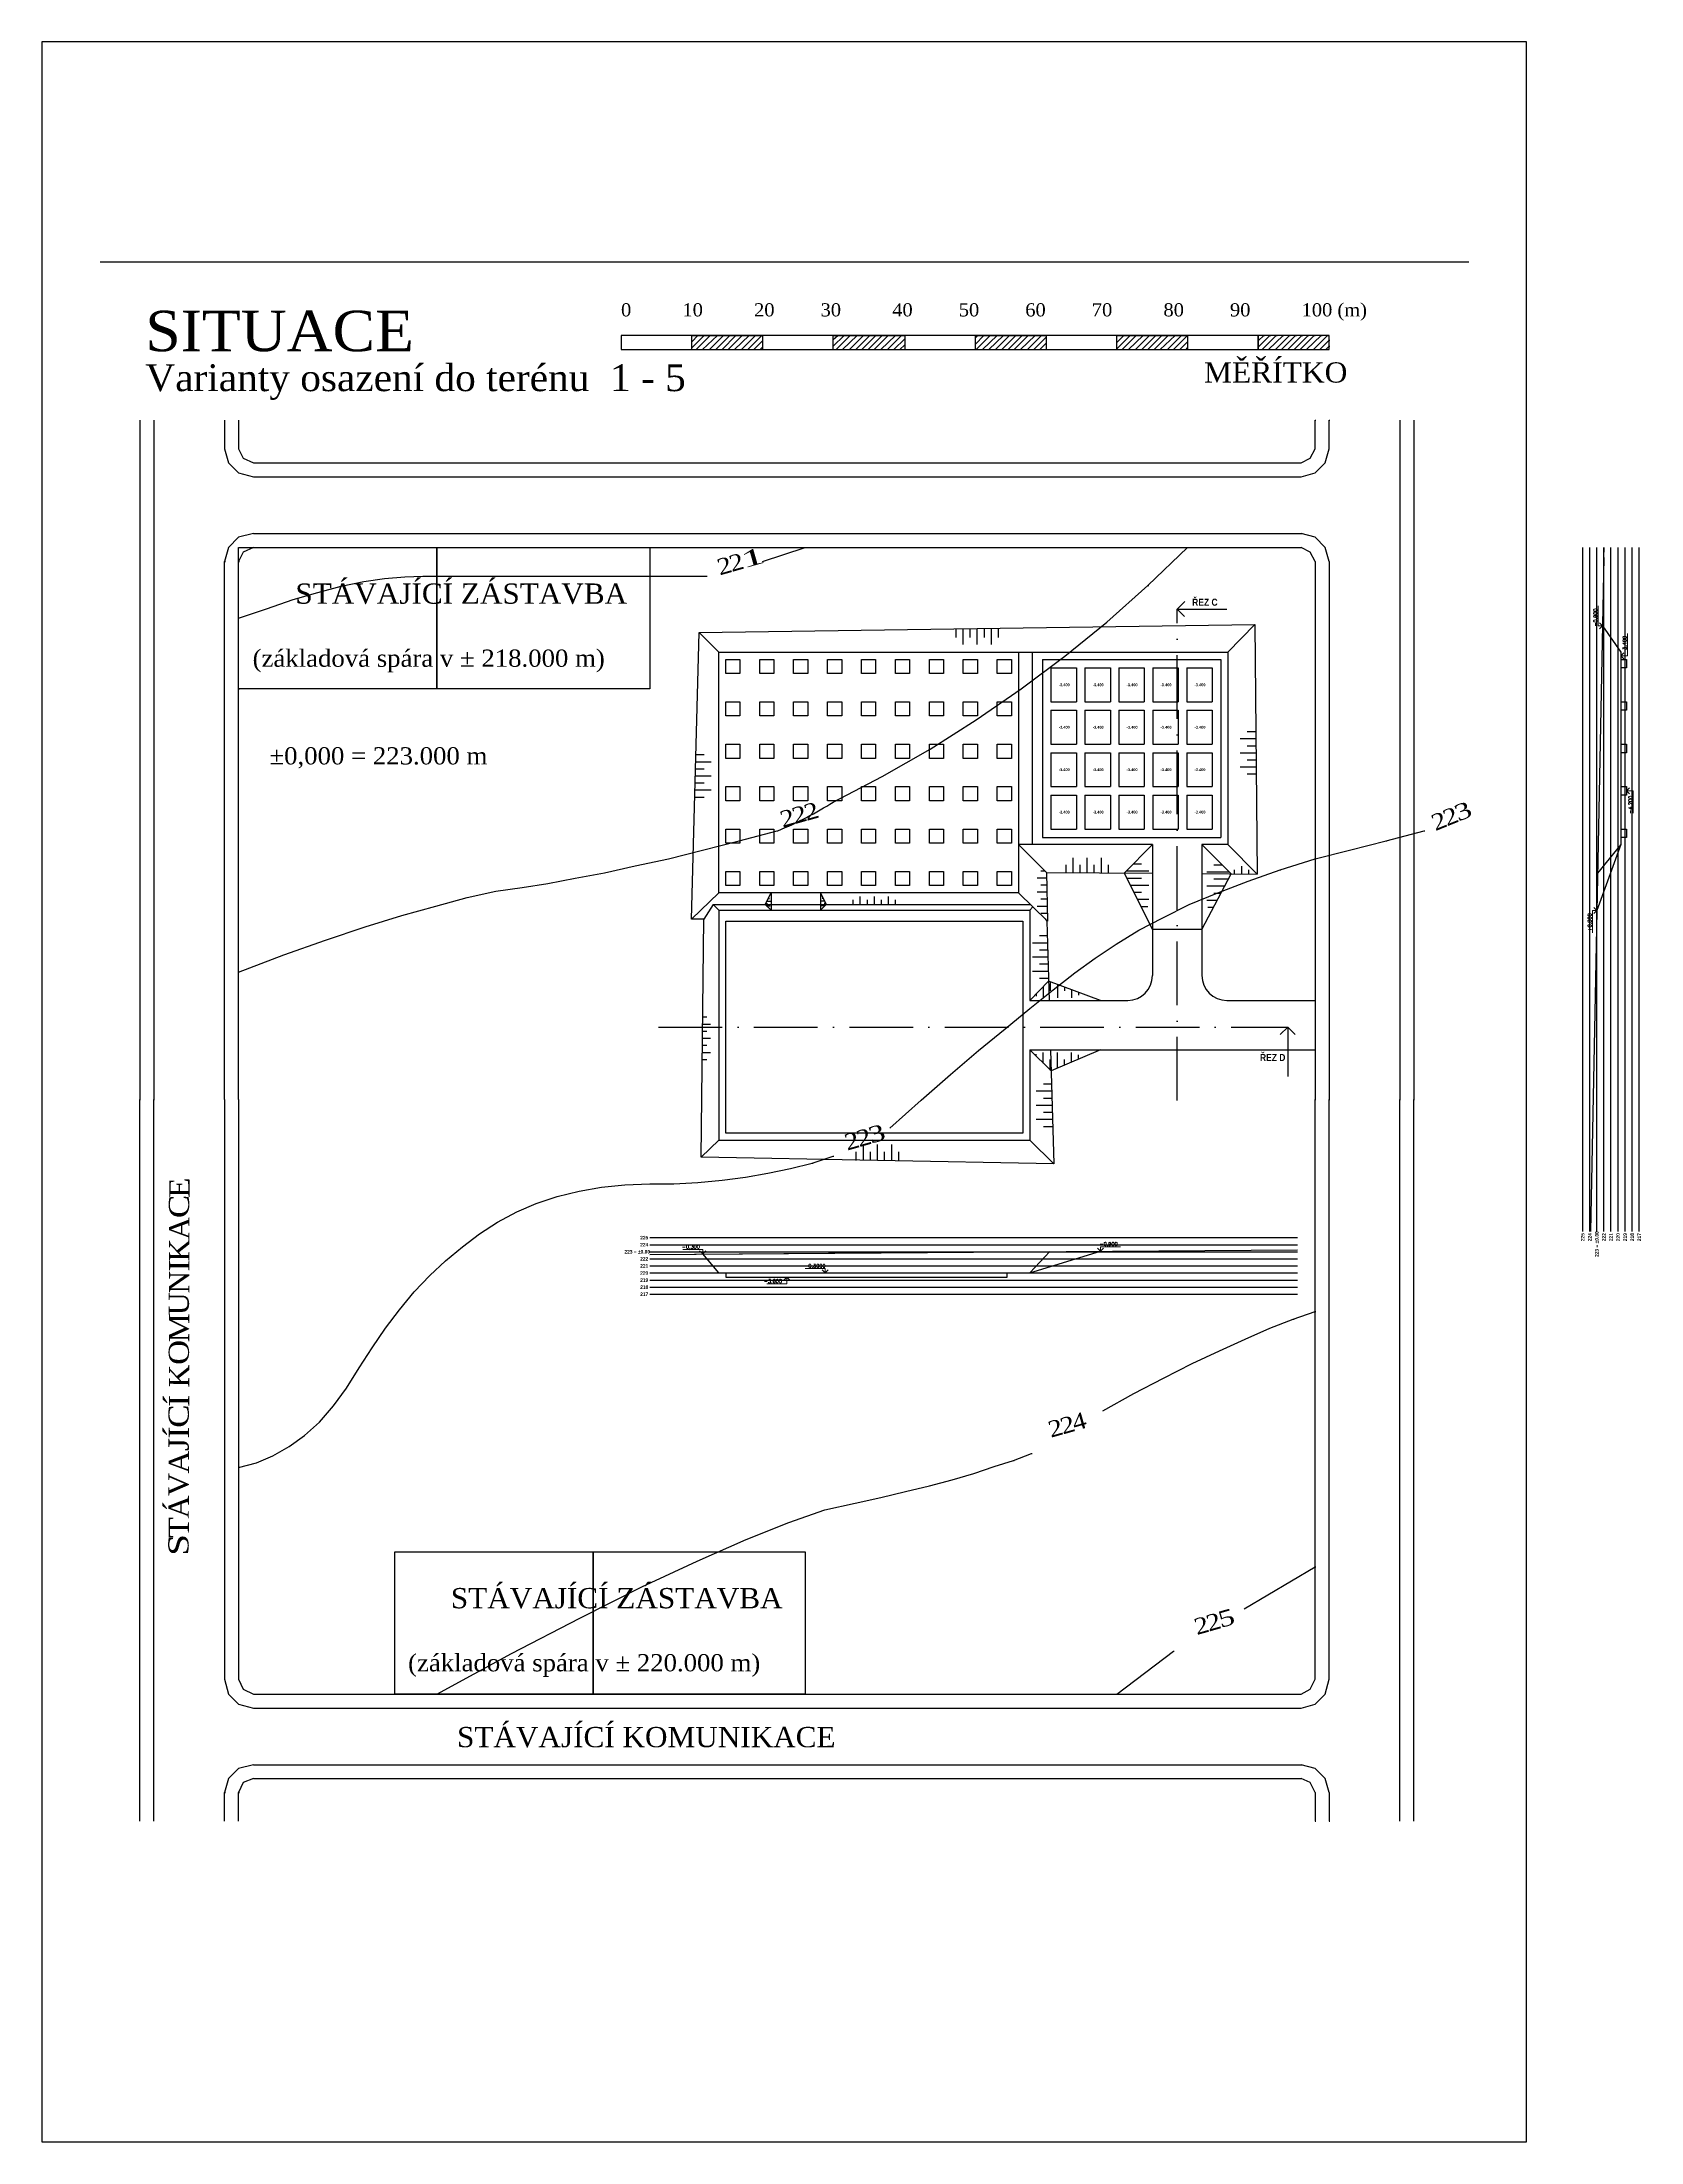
# Model space of a CAD drawing. Header units: millimetres. Extents: x -51 to 2999949, y -1641567 to 415040.
# Drawn here: x 1239949 to 1466125, y -621029 to -324029 of the extents above; entities that cross this region are included whole.
import ezdxf

# ---------------------------------------------------------------- set-up
doc = ezdxf.new("R2010")
doc.units = ezdxf.units.MM
doc.header["$LTSCALE"] = 75
doc.header["$MEASUREMENT"] = 0
doc.linetypes.add('ACAD_ISO10W100', pattern=[18, 12, -3, 0, -3])
doc.layers.get('0').update_dxf_attribs({"linetype": 'CONTINUOUS'})
for name, color, linetype in [('cesty', 161, 'CONTINUOUS'), ('DNO', 210, 'CONTINUOUS'), ('objekt A patky', 130, 'CONTINUOUS'), ('objekt A+B', 10, 'CONTINUOUS'), ('objekt B pasy', 140, 'CONTINUOUS'), ('objekt C', 30, 'CONTINUOUS'), ('objekt C deska', 150, 'CONTINUOUS'), ('svahování', 80, 'CONTINUOUS'), ('TEXT hloubky ŘEZ', 255, 'CONTINUOUS'), ('TEXT hlouby PPD', 255, 'CONTINUOUS'), ('ŘEZ', 10, 'ACAD_ISO10W100'), ('ŘEZ bílá', 251, 'CONTINUOUS'), ('ŘEZ červená', 10, 'CONTINUOUS')]:
    doc.layers.add(name, color=color, linetype=linetype)
doc.layers.add('texty', color=255, linetype='CONTINUOUS', lineweight=15)
doc.styles.add('hloubky patek a pasu', font='ariblk.ttf', dxfattribs={"width": 0.75, "height": 400})
doc.styles.add('romans', font='romans.shx')
doc.styles.add('TIMESNEWROMAN', font='times.ttf')
doc.styles.add('ŘEZ', font='ariblk.ttf', dxfattribs={"width": 0.75, "height": 1000})
doc.styles.add('ŘEZ HLOUBKY', font='ariblk.ttf', dxfattribs={"width": 0.75, "height": 500})

msp = doc.modelspace()

# ---------------------------------------------------------------- texts
at = {"attachment_point": 7, "style": 'TIMESNEWROMAN'}
for s, insert, char_height, width in [('\\W1.04;SITUACE', (1254570.606, -367840.4617), 5726.351254, 39233.210613), ('\\W1.03;0\\~\\~\\~\\~\\~\\~\\~\\~\\~\\~10\\~\\~\\~\\~\\~\\~\\~\\~\\~\\~20\\~\\~\\~\\~\\~\\~\\~\\~\\~30\\~\\~\\~\\~\\~\\~\\~\\~\\~\\~40\\~\\~\\~\\~\\~\\~\\~\\~\\~50\\~\\~\\~\\~\\~\\~\\~\\~\\~60\\~\\~\\~\\~\\~\\~\\~\\~\\~70\\~\\~\\~\\~\\~\\~\\~\\~\\~\\~80\\~\\~\\~\\~\\~\\~\\~\\~\\~90\\~\\~\\~\\~\\~\\~\\~\\~\\~\\~100\\~(m)', (1321851.0381, -363442.5391), 1861.0337746, 104185.902222), ('\\W1.02;Varianty\\~osazení\\~do\\~terénu\\~\\~1\\~-\\~5', (1254570.606, -374655.9597), 3793.664797, 76615.213946), ('\\W1.03;MĚŘÍTKO', (1404305.5786, -372238.3842), 2863.160702, 21087.585931), ('\\W1.02;STÁVAJÍCÍ\\~ZÁSTAVBA', (1275788.6333, -403538.1716), 2863.160702, 47179.177469), ('{\\W1.03;(základová\\~spára\\~v\\~±\\~218.000\\~m)}', (1269744.7078, -413182.7295), 2433.709411, 49434.835916), ('{\\W1.03;±\\fTimes New Roman|b0|i0|c238|p18;0,000 =\\fTimes New Roman|b0|i0|c0|p18;\\~2\\fTimes New Roman|b0|i0|c238|p18;23\\fTimes New Roman|b0|i0|c0|p18;.000\\~m}', (1272120.6215, -426772.5737), 2433.7094106, 49434.835916), ('\\W1.02;STÁVAJÍCÍ\\~ZÁSTAVBA', (1297778.2266, -545608.94), 2863.160702, 47179.177469), ('\\W1.03;(základová\\~spára\\~v\\~±\\~220.000\\~m)', (1291734.3011, -555253.4979), 2433.709411, 49434.835916), ('\\W1.02;STÁVAJÍCÍ\\~KOMUNIKACE', (1298652.6637, -565258.085), 2863.160702, 53670.587301)]:
    msp.add_mtext(s, dxfattribs=dict(at, insert=insert, char_height=char_height, width=width))
for s, insert, char_height, width, rotation in [('\\W1.16;2', (1335816.3587, -399474.6063), 2289.83564, 3047.345227, 15.800195223), ('\\W1.16;2', (1337513.7188, -398985.9163), 2289.83564, 3047.345227, 15.800195223), ('\\W1.95;1', (1339185.4395, -398497.1216), 2289.83564, 3945.505769, 15.800195223), ('\\W1.16;2', (1344714.7218, -435146.1537), 2289.83564, 3047.345227, 15.800195223), ('\\W1.16;2', (1346412.0426, -434657.4375), 2289.83564, 3047.345227, 15.800195223), ('\\W1.16;2', (1348109.4419, -434194.6222), 2289.83564, 3047.345227, 15.800195223), ('\\W1.16;2', (1437044.2278, -435636.4138), 2289.83564, 3047.345227, 21.903186915), ('\\W1.16;2', (1438680.0123, -434970.037), 2289.83564, 3047.345227, 21.903186915), ('\\W1.35;3', (1440293.122, -434332.0147), 2289.83564, 3263.015794, 21.903186915), ('\\W1.16;2', (1355541.9703, -480333.7748), 2289.83564, 3047.345227, 15.800195223), ('\\W1.35;3', (1357213.7695, -479870.868), 2289.83564, 3263.015794, 15.800195223), ('\\W1.16;2', (1353844.6103, -480822.4649), 2289.83564, 3047.345227, 15.800195223), ('\\W1.09;E', (1260819.3777, -487510.0543), 2863.05416, 4188.811084, 89.900411366), ('\\W1.14;C', (1260793.7907, -490364.8319), 2863.05416, 4490.011551, 89.900411366), ('\\W1.04;A', (1260793.6992, -493451.1741), 2863.05416, 4592.758633, 89.900411366), ('\\W1.03;K', (1260793.6992, -496511.537), 2863.05416, 4572.933721, 89.900411366), ('\\W1.02;N', (1260793.7907, -501012.3045), 2863.05416, 4557.722998, 89.900411366), ('\\W1.19;I', (1260793.7907, -497951.9286), 2863.05416, 3142.167689, 89.900411366), ('\\W1.04;U', (1260768.243, -504098.5552), 2863.05416, 4588.465591, 89.900411366), ('\\W1.07;M', (1260768.158, -507930.5297), 2863.05416, 5402.248105, 89.900411366), ('\\W1.13;O', (1260768.2822, -511119.573), 2863.05416, 4720.524113, 89.900411366), ('\\W1.03;K', (1260768.4523, -514308.5771), 2863.05416, 4572.933721, 89.900411366), ('\\W1.19;Í', (1260768.4981, -517060.6667), 2863.05416, 3142.167689, 89.900411366), ('\\W1.14;C', (1260742.6953, -520018.2108), 2863.05416, 4490.011551, 89.900411366), ('\\W1.16;2', (1382649.3811, -521432.4399), 2289.83564, 3047.345227, 15.800195223), ('\\W1.16;2', (1384346.7804, -520969.6769), 2289.83564, 3047.345227, 15.800195223), ('\\W1.13;4', (1386018.5534, -520480.8953), 2289.83564, 3009.2889, 15.800195223), ('\\W1.19;Í', (1260742.6495, -521561.3296), 2863.05416, 3142.167689, 89.900411366), ('\\W1.09;J', (1260742.6953, -523310.4261), 2863.05416, 3226.500007, 89.900411366), ('\\W1.04;A', (1260742.8196, -526499.4301), 2863.05416, 4592.758633, 89.900411366), ('\\W1.05;V', (1260742.9962, -529688.4865), 2863.05416, 4599.969062, 89.900411366), ('\\W1.04;Á', (1260717.3176, -532852.0344), 2863.05416, 4592.758633, 89.900411366), ('\\W1.12;T', (1260717.3569, -535604.0717), 2863.05416, 4225.102355, 89.900411366), ('\\W1.28;S', (1260717.4027, -538124.7799), 2863.05416, 4219.334297, 89.900411366), ('\\W1.16;2', (1404998.7812, -548848.6209), 2289.83564, 3047.345227, 15.800195223), ('\\W1.31;5', (1406696.1543, -548359.9178), 2289.83564, 3222.341082, 15.800195223), ('\\W1.16;2', (1403301.4343, -549337.311), 2289.83564, 3047.345227, 15.800195223)]:
    msp.add_mtext(s, dxfattribs=dict(at, insert=insert, char_height=char_height, width=width, rotation=rotation))
at = {"layer": 'TEXT hloubky ŘEZ', "char_height": 500, "attachment_point": 1, "style": 'ŘEZ HLOUBKY'}
for s, width, heights, insert in [('225', 1674.686176, [0], (1324562.687, -492876.9164)), ('223 = ±0.00', 3549.990573, [1316.3218], (1322337.5089, -494876.9164)), ('224', 1674.686176, [0], (1324562.687, -493876.9164)), ('222', 1674.686176, [0], (1324562.687, -495876.9164)), ('221', 1674.686176, [0], (1324562.687, -496876.9164)), ('220', 1674.686176, [0], (1324562.687, -497876.9164)), ('219', 1674.686176, [0], (1324562.687, -498876.9164)), ('218', 1674.686176, [0], (1324562.687, -499876.9164)), ('217', 1674.686176, [0], (1324562.687, -500876.9164))]:
    msp.add_mtext_dynamic_manual_height_columns(s, width=width, gutter_width=2500, heights=heights, dxfattribs=dict(at, insert=insert))
at = {"layer": 'TEXT hloubky ŘEZ', "char_height": 500, "attachment_point": 1, "rotation": 90, "style": 'ŘEZ HLOUBKY'}
for s, width, heights, insert in [('225', 1674.686176, [0], (1457625.0075, -493621.2114)), ('224', 1674.686176, [0], (1458625.0075, -493621.2114)), ('223 = ±0.00', 3549.990573, [1316.3218], (1459625.0075, -495846.3895)), ('222', 1674.686176, [0], (1460625.0075, -493621.2114)), ('221', 1674.686176, [0], (1461625.0075, -493621.2114)), ('220', 1674.686176, [0], (1462625.0075, -493621.2114)), ('219', 1674.686176, [0], (1463625.0075, -493621.2114)), ('218', 1674.686176, [0], (1464625.0075, -493621.2114)), ('217', 1674.686176, [0], (1465625.0075, -493621.2114))]:
    msp.add_mtext_dynamic_manual_height_columns(s, width=width, gutter_width=2500, heights=heights, dxfattribs=dict(at, insert=insert))
at = {"layer": 'TEXT hlouby PPD', "char_height": 400, "attachment_point": 1, "style": 'hloubky patek a pasu'}
for insert in [(1383769.7798, -414745.6542), (1388569.7798, -414745.6542), (1393369.7798, -414745.6542), (1398169.7798, -414745.6542), (1402969.7798, -414745.6542), (1383769.7798, -420745.6542), (1388569.7798, -420745.6542), (1393369.7798, -420745.6542), (1398169.7798, -420745.6542), (1402969.7798, -420745.6542), (1383769.7798, -426745.6542), (1388569.7798, -426745.6542), (1393369.7798, -426745.6542), (1398169.7798, -426745.6542), (1402969.7798, -426745.6542), (1383769.7798, -432745.6542), (1388569.7798, -432745.6542), (1393369.7798, -432745.6542), (1398169.7798, -432745.6542), (1402969.7798, -432745.6542)]:
    msp.add_mtext_dynamic_manual_height_columns('-3.400', width=1520.658085, gutter_width=2000, heights=[0], dxfattribs=dict(at, insert=insert))
at = {"layer": 'texty', "ltscale": 20, "extrusion": (3.39308e-16, 1.93959e-16, -1), "style": 'romans', "text_generation_flag": 2}
for s, p in [('-0,800', (-1459930.257, -406709.6932)), ('-3,400', (-1464078.0075, -410579.3035)), ('-4,200', (-1464878.0075, -433189.0506)), ('+0,000', (-1459123.5913, -449815.392))]:
    msp.add_text(s, height=514.89696, rotation=270, dxfattribs=at).set_placement(p)
at = {"layer": 'texty', "ltscale": 20, "extrusion": (1.93959e-16, -3.39308e-16, -1), "style": 'romans', "text_generation_flag": 2}
for s, p in [('-0,300', (-1330450.9331, -494683.4565)), ('-0,900', (-1389539.8098, -494281.1248)), ('-0,3000', (-1347776.925, -497375.5002)), ('-3,600', (-1342056.5321, -499529.9164))]:
    msp.add_text(s, height=514.89696, dxfattribs=at).set_placement(p)
at = {"layer": 'ŘEZ', "char_height": 1000, "attachment_point": 1, "style": 'ŘEZ'}
for s, insert in [('ŘEZ C', (1402638.2154, -402763.2123)), ('ŘEZ D', (1412228.032, -467149.3228))]:
    msp.add_mtext_dynamic_manual_height_columns(s, width=8587.751714, gutter_width=5000, heights=[0], dxfattribs=dict(at, insert=insert))

# ---------------------------------------------------------------- blocks, each defined once
blk = doc.blocks.new('*U48')
at = {"layer": 'objekt A patky', "extrusion": (3.35875e-15, -3.39308e-16, -1)}
blk.add_lwpolyline([(1000, 1000), (-1000, 1000), (-1000, -1000), (1000, -1000)], close=True, dxfattribs=at)
blk = doc.blocks.new('*U49')
at = {"layer": 'objekt A patky', "color": 0, "linetype": 'ByBlock', "lineweight": -2, "transparency": 16777216}
for p in [(-38400, 30000), (-33600, 30000), (-28800, 30000), (-24000, 30000), (-19200, 30000), (-14400, 30000), (-9600, 30000), (-4800, 30000), (0, 30000), (-38400, 24000), (-33600, 24000), (-28800, 24000), (-24000, 24000), (-19200, 24000), (-14400, 24000), (-9600, 24000), (-4800, 24000), (0, 24000), (-38400, 18000), (-33600, 18000), (-28800, 18000), (-24000, 18000), (-19200, 18000), (-14400, 18000), (-9600, 18000), (-4800, 18000), (0, 18000), (-38400, 12000), (-33600, 12000), (-28800, 12000), (-24000, 12000), (-19200, 12000), (-14400, 12000), (-9600, 12000), (-4800, 12000), (0, 12000), (-38400, 6000), (-33600, 6000), (-28800, 6000), (-24000, 6000), (-19200, 6000), (-14400, 6000), (-9600, 6000), (-4800, 6000), (0, 6000), (-38400, 0), (-33600, 0), (-28800, 0), (-24000, 0), (-19200, 0), (-14400, 0), (-9600, 0), (-4800, 0), (0, 0)]:
    blk.add_blockref('*U48', p, dxfattribs=at)
blk = doc.blocks.new('*U46')
at = {"layer": 'DNO'}
for p, q in [((-400, 600), (400, 600)), ((400, 600), (400, -600)), ((400, -600), (-400, -600))]:
    blk.add_line(p, q, dxfattribs=at)
blk = doc.blocks.new('*U47')
at = {"layer": 'DNO', "color": 0, "linetype": 'ByBlock', "lineweight": -2, "transparency": 16777216}
for p in [(0, 0), (0, -6000), (0, -12000), (0, -18000), (0, -24000)]:
    blk.add_blockref('*U46', p, dxfattribs=at)

# ---------------------------------------------------------------- linework, layer by layer
for p, q in [((1248166.6185, -355109.7774), (1441752.1823, -355109.7774)), ((1269847.5854, -393533.6957), (1418142.3038, -393533.6957)), ((1269847.5854, -395514.0429), (1418142.3038, -395514.0429)), ((1331855.6645, -399577.6082), (1334041.7669, -399577.6082)), ((1269847.5854, -567675.824), (1418142.3038, -567675.824)), ((1269847.5854, -569630.4534), (1418142.3038, -569630.4534))]:
    msp.add_line(p, q)
msp.add_lwpolyline([(1239948.9938, -324028.7453), (1239948.9938, -621028.7453), (1449948.9938, -621028.7453), (1449948.9938, -324028.7453)], close=True)
for points in [[(1321851.0381, -367506.2352), (1331855.6645, -367506.2352), (1331855.6645, -365551.6059), (1341860.2843, -365551.6059), (1341860.2843, -367506.2352), (1351864.9041, -367506.2352), (1351864.9041, -365551.6059), (1361972.395, -365551.6059), (1361972.395, -367506.2352), (1371977.0279, -367506.2352), (1371977.0279, -365551.6059), (1381981.6346, -365551.6059), (1381981.6346, -367506.2352), (1391986.2675, -367506.2352), (1391986.2675, -365551.6059), (1401990.8873, -365551.6059), (1401990.8873, -367506.2352), (1411995.5072, -367506.2352), (1411995.5072, -365551.6059), (1321851.0381, -365551.6059), (1321851.0381, -367506.2352), (1412098.3783, -367506.2352)], [(1331855.6645, -366426.0626), (1332730.1081, -365551.6059), (1332832.9792, -365551.6059)], [(1331855.6645, -367300.493), (1333604.5386, -365551.6059), (1333707.4097, -365551.6059)], [(1332498.635, -367506.2352), (1334478.9821, -365551.6059), (1334607.5841, -365551.6059)], [(1333398.7964, -367506.2352), (1335482.0146, -365551.6059), (1335584.8857, -365551.6059)], [(1334376.098, -367506.2352), (1336356.4582, -365551.6059), (1336459.3293, -365551.6059)], [(1335250.5546, -367506.2352), (1337230.9018, -365551.6059), (1337359.4906, -365551.6059)], [(1336150.7029, -367506.2352), (1338105.3322, -365551.6059), (1338233.9211, -365551.6059)], [(1337025.1465, -367506.2352), (1339005.4936, -365551.6059), (1339108.3778, -365551.6059)], [(1337899.5901, -367506.2352), (1339982.8083, -365551.6059), (1340085.6794, -365551.6059)], [(1338876.8916, -367506.2352), (1340857.2519, -365551.6059), (1340985.8407, -365551.6059)], [(1339777.0661, -367506.2352), (1341757.4132, -365551.6059), (1341860.2843, -365551.6059)], [(1340651.4966, -367506.2352), (1341860.2843, -366297.4475), (1341963.1554, -366297.4475)], [(1341525.9402, -367506.2352), (1341860.2843, -367197.6219), (1341963.1554, -367197.6219)], [(1351864.9041, -366091.7053), (1352507.8746, -365551.6059), (1352636.4766, -365551.6059)], [(1351864.9041, -367069.0331), (1353408.036, -365551.6059), (1353510.9071, -365551.6059)], [(1352302.1194, -367506.2352), (1354282.4665, -365551.6059), (1354385.3507, -365551.6059)], [(1353176.5629, -367506.2352), (1355259.7942, -365551.6059), (1355388.3831, -365551.6059)], [(1354179.5954, -367506.2352), (1356159.9425, -365551.6059), (1356262.8136, -365551.6059)], [(1355054.039, -367506.2352), (1357034.3861, -365551.6059), (1357137.2703, -365551.6059)], [(1355928.4825, -367506.2352), (1357908.8297, -365551.6059), (1358011.7008, -365551.6059)], [(1356802.913, -367506.2352), (1358783.2602, -365551.6059), (1358886.1443, -365551.6059)], [(1357677.3566, -367506.2352), (1359657.7168, -365551.6059), (1359786.3057, -365551.6059)], [(1358577.518, -367506.2352), (1360660.7362, -365551.6059), (1360763.6073, -365551.6059)], [(1359554.8326, -367506.2352), (1361535.1798, -365551.6059), (1361638.064, -365551.6059)], [(1360429.2762, -367506.2352), (1361972.395, -365988.8342), (1362075.2792, -365988.8342)], [(1361303.7067, -367506.2352), (1361972.395, -366863.2647), (1362075.2792, -366863.2647)], [(1371977.0279, -365860.2453), (1372311.359, -365551.6059), (1372414.2432, -365551.6059)], [(1371977.0279, -366760.3936), (1373185.8156, -365551.6059), (1373288.6867, -365551.6059)], [(1372079.899, -367506.2352), (1374060.2461, -365551.6059), (1374188.835, -365551.6059)], [(1372980.0473, -367506.2352), (1375063.2786, -365551.6059), (1375166.1628, -365551.6059)], [(1373854.5039, -367506.2352), (1375937.7222, -365551.6059), (1376040.5933, -365551.6059)], [(1374831.8055, -367506.2352), (1376812.1527, -365551.6059), (1376915.0368, -365551.6059)], [(1375706.2491, -367506.2352), (1377686.6093, -365551.6059), (1377815.1982, -365551.6059)], [(1376606.4105, -367506.2352), (1378586.7576, -365551.6059), (1378689.6287, -365551.6059)], [(1377480.841, -367506.2352), (1379461.2012, -365551.6059), (1379564.0723, -365551.6059)], [(1378355.2976, -367506.2352), (1380438.5158, -365551.6059), (1380567.1047, -365551.6059)], [(1379332.5992, -367506.2352), (1381312.9463, -365551.6059), (1381441.5483, -365551.6059)], [(1380232.7737, -367506.2352), (1381981.6346, -365757.3481), (1382084.5188, -365757.3481)], [(1381107.2041, -367506.2352), (1381981.6346, -366631.8047), (1382084.5188, -366631.8047)], [(1391986.2675, -365654.477), (1392089.1386, -365551.6059), (1392217.7275, -365551.6059)], [(1391986.2675, -366528.9336), (1392989.3, -365551.6059), (1393092.1842, -365551.6059)], [(1391986.2675, -367403.3641), (1393863.7436, -365551.6059), (1393966.6147, -365551.6059)], [(1392757.8269, -367506.2352), (1394738.1741, -365551.6059), (1394841.0452, -365551.6059)], [(1393632.2705, -367506.2352), (1395715.5018, -365551.6059), (1395844.0907, -365551.6059)], [(1394635.303, -367506.2352), (1396615.6501, -365551.6059), (1396718.5212, -365551.6059)], [(1395509.7465, -367506.2352), (1397490.0937, -365551.6059), (1397592.9778, -365551.6059)], [(1396384.1901, -367506.2352), (1398364.5372, -365551.6059), (1398467.4083, -365551.6059)], [(1397258.6206, -367506.2352), (1399238.9677, -365551.6059), (1399341.8388, -365551.6059)], [(1398133.0642, -367506.2352), (1400242.0133, -365551.6059), (1400344.8844, -365551.6059)], [(1399136.0966, -367506.2352), (1401116.4438, -365551.6059), (1401219.3149, -365551.6059)], [(1400010.5402, -367506.2352), (1401990.8873, -365551.6059), (1402093.7715, -365551.6059)], [(1400884.9838, -367506.2352), (1401990.8873, -366426.0626), (1402093.7715, -366426.0626)], [(1401785.1321, -367506.2352), (1401990.8873, -367300.493), (1402093.7715, -367300.493)], [(1411995.5072, -367506.2352), (1422000.127, -367506.2352), (1422000.127, -365551.6059), (1411995.5072, -365551.6059), (1411995.5072, -367506.2352), (1412098.3783, -367506.2352)], [(1411995.5072, -366297.4475), (1412767.0666, -365551.6059), (1412869.9507, -365551.6059)], [(1411995.5072, -367197.6219), (1413641.5101, -365551.6059), (1413744.3943, -365551.6059)], [(1412535.6066, -367506.2352), (1414515.9537, -365551.6059), (1414644.5426, -365551.6059)], [(1413435.7549, -367506.2352), (1415518.9862, -365551.6059), (1415621.8703, -365551.6059)], [(1414413.0826, -367506.2352), (1416393.4297, -365551.6059), (1416496.3008, -365551.6059)], [(1415287.5131, -367506.2352), (1417267.8602, -365551.6059), (1417396.4622, -365551.6059)], [(1416187.6745, -367506.2352), (1418142.3038, -365551.6059), (1418270.9058, -365551.6059)], [(1417062.118, -367506.2352), (1419042.4652, -365551.6059), (1419145.3363, -365551.6059)], [(1417936.5485, -367506.2352), (1419916.8957, -365551.6059), (1420019.7798, -365551.6059)], [(1418811.0052, -367506.2352), (1420894.2234, -365551.6059), (1421022.8123, -365551.6059)], [(1419814.0246, -367506.2352), (1421794.3717, -365551.6059), (1421897.2559, -365551.6059)], [(1420688.4681, -367506.2352), (1422000.127, -366194.5764), (1422103.0111, -366194.5764)], [(1421562.9117, -367506.2352), (1422000.127, -367069.0331), (1422103.0111, -367069.0331)], [(1253799.0401, -377510.8681), (1253799.0401, -473570.6542), (1253901.9177, -473570.6542)], [(1255779.3872, -377510.8681), (1255779.3872, -473570.6542), (1255882.2648, -473570.6542)], [(1265784.0135, -377510.8681), (1265784.0135, -381574.4335), (1266324.1064, -383554.7806), (1267764.3607, -384969.3105), (1269847.5854, -385535.1277), (1418039.4327, -385535.1277), (1420019.7798, -384969.3105), (1421460.0406, -383554.7806), (1422000.127, -381574.4335), (1422000.127, -377510.8681), (1422103.0111, -377510.8681)], [(1267764.3607, -377510.8681), (1267764.3607, -381574.4335), (1268407.3312, -382886.0923), (1269847.5854, -383554.7806), (1418039.4327, -383554.7806), (1419351.0915, -382886.0923), (1420019.7798, -381574.4335), (1420019.7798, -377510.8681), (1420122.664, -377510.8681)], [(1432004.7468, -377510.8681), (1432004.7468, -473570.6542), (1432107.6179, -473570.6542)], [(1433985.0939, -377510.8681), (1433985.0939, -473570.6542), (1434087.9781, -473570.6542)], [(1269847.5854, -393533.6957), (1267764.3607, -394073.7952), (1266324.1064, -395514.0429), (1265784.0135, -397494.39), (1265886.8846, -397494.39)], [(1422000.127, -397494.39), (1421460.0406, -395514.0429), (1420019.7798, -394073.7952), (1418039.4327, -393533.6957), (1418142.3038, -393533.6957)], [(1265784.0135, -473570.6542), (1265784.0135, -397494.39), (1265886.8846, -397494.39)], [(1269847.5854, -395514.0429), (1268407.3312, -396182.7312), (1267764.3607, -397494.39), (1267867.2383, -397494.39)], [(1267764.3607, -415497.5647), (1267764.3607, -395514.0429), (1325914.6166, -395514.0429), (1325914.6166, -415497.5647), (1295797.873, -415497.5647), (1295797.873, -395514.0429), (1295797.873, -415497.5647), (1267764.3607, -415497.5647), (1267867.2383, -415497.5647)], [(1267764.3607, -473570.6542), (1267764.3607, -397494.39), (1267867.2383, -397494.39)], [(1341860.2843, -397494.39), (1347904.1968, -395514.0429), (1348007.081, -395514.0429)], [(1396384.1901, -400889.267), (1401990.8873, -395514.0429), (1402093.7715, -395514.0429)], [(1420019.7798, -397494.39), (1419351.0915, -396182.7312), (1418039.4327, -395514.0429), (1418142.3038, -395514.0429)], [(1420019.7798, -397494.39), (1420019.7798, -473570.6542), (1420122.664, -473570.6542)], [(1422000.127, -397494.39), (1422000.127, -473570.6542), (1422103.0111, -473570.6542)], [(1267764.3607, -405492.9318), (1271725.0615, -404181.273), (1275454.2892, -402869.6142), (1278977.7682, -401892.3126), (1282269.7742, -400992.1381), (1285458.909, -400349.1676), (1288416.5708, -399911.9654), (1291271.3615, -399680.4793), (1293817.5258, -399577.6082), (1331958.5356, -399577.6082)], [(1351864.9041, -431520.3923), (1358783.2602, -427894.0291), (1365598.7582, -424061.9237), (1372079.899, -419895.4873), (1378458.1687, -415497.5647), (1384630.6832, -410893.8999), (1390571.7376, -406058.749), (1396384.1901, -400889.267), (1396487.0612, -400889.267)], [(1338568.2784, -437024.2053), (1343943.5025, -435583.9576), (1344046.3736, -435583.9576)], [(1430059.47, -437024.2053), (1435434.6942, -435583.9576), (1435537.5653, -435583.9576)], [(1267764.3607, -455567.4795), (1274142.6304, -453149.9171), (1280057.954, -451066.6858), (1285664.6577, -449189.2098), (1290834.1397, -447543.2199), (1295669.2776, -446231.5611), (1300067.2001, -445022.7733), (1304156.4898, -444148.3167), (1307885.7175, -443608.2172), (1311512.0742, -443042.4262), (1315369.8973, -442296.5846), (1319536.3469, -441524.999), (1323831.3918, -440521.9797), (1328563.6455, -439544.6519), (1333398.7964, -438335.8642), (1338568.2784, -437024.2053), (1338671.1495, -437024.2053)], [(1415081.7709, -441087.7969), (1420019.7798, -439544.6519), (1420122.664, -439544.6519)], [(1419951.4623, -439566.0014), (1420054.8371, -439544.6519), (1424889.9881, -438335.8642), (1430059.47, -437024.2053), (1430162.3411, -437024.2053)], [(1359889.1768, -477634.2326), (1364287.0994, -473673.5253), (1368453.5358, -470072.9061), (1372414.2432, -466652.2982), (1376169.1821, -463591.7653), (1379666.9564, -460736.9615), (1382984.6802, -458087.926), (1386045.2262, -455670.3506), (1388900.0038, -453587.1324), (1391883.3964, -451606.7852), (1395072.5313, -449652.1559), (1398467.4083, -447877.551), (1402222.3604, -446025.7927), (1406285.9257, -444379.8028), (1410580.9772, -442733.7868), (1415081.7709, -441087.7969), (1415184.642, -441087.7969)], [(1253799.0401, -575674.3789), (1253799.0401, -473570.6542), (1253901.9177, -473570.6542)], [(1255779.3872, -575674.3789), (1255779.3872, -473570.6542), (1255882.2648, -473570.6542)], [(1265784.0135, -473570.6542), (1265784.0135, -555587.9794), (1266324.1064, -557671.2042), (1267764.3607, -559111.4584), (1269847.5854, -559651.5513), (1418039.4327, -559651.5513), (1420019.7798, -559111.4584), (1421460.0406, -557671.2042), (1422000.127, -555587.9794), (1422000.127, -473570.6542), (1422103.0111, -473570.6542)], [(1267764.3607, -473570.6542), (1267764.3607, -555587.9794), (1268407.3312, -557002.5159), (1269847.5854, -557671.2042), (1418039.4327, -557671.2042), (1419351.0915, -557002.5159), (1420019.7798, -555587.9794), (1420019.7798, -473570.6542), (1420122.664, -473570.6542)], [(1432004.7468, -575674.3789), (1432004.7468, -473570.6542), (1432107.6179, -473570.6542)], [(1433985.0939, -575674.3789), (1433985.0939, -473570.6542), (1434087.9781, -473570.6542)], [(1267764.3607, -525625.549), (1270284.8072, -524956.8607), (1272599.4985, -523979.546), (1274914.1898, -522642.1694), (1277100.2922, -521124.7553), (1279183.5169, -519247.2793), (1281163.8641, -516932.588), (1283041.3401, -514412.1546), (1284790.2207, -511557.3508), (1286667.6902, -508702.5732), (1288545.1662, -505950.6535), (1290525.5133, -503327.3359), (1292608.7381, -500806.8893), (1294794.8405, -498492.1981), (1297006.6607, -496408.9798), (1299424.2296, -494428.6196), (1301841.7985, -492576.8745), (1304362.2451, -490930.8584), (1307114.1581, -489490.6107), (1309866.0712, -488281.823), (1312823.733, -487304.5083), (1315909.9902, -486532.9358), (1319099.1251, -485992.8495), (1322391.1376, -485658.5053), (1325914.6166, -485529.9165), (1329335.2179, -485529.9165), (1332730.1081, -485324.1612), (1336150.7029, -484989.817), (1339442.7089, -484552.5887), (1342631.8437, -484012.5023), (1345820.9786, -483343.801), (1348881.5245, -482572.2416), (1349010.1134, -482572.2416)], [(1348881.5245, -482572.2416), (1351864.9041, -481594.94), (1351967.7883, -481594.94)], [(1390005.9204, -517601.2894), (1394403.843, -515183.714), (1398595.9972, -512997.6116), (1402659.5756, -510914.3802), (1406491.681, -509139.7884), (1410118.0311, -507493.7854), (1413641.5101, -505950.6535), (1416933.5292, -504638.9947), (1417062.118, -504638.9947)], [(1416933.5292, -504638.9947), (1420019.7798, -503558.8089), (1420122.664, -503558.8089)], [(1295797.873, -557671.2042), (1306342.5922, -551961.6228), (1316012.8679, -546920.7297), (1324808.7065, -542522.8202), (1332627.2239, -538896.4701), (1339545.5799, -535835.9241), (1345589.5186, -533418.3486), (1350656.1295, -531643.7568), (1354951.1548, -530666.4421), (1358577.518, -529894.8827), (1362075.2792, -529020.4391), (1365495.8871, -528248.8667), (1368685.022, -527374.4362), (1371771.2726, -526499.9926), (1374626.0633, -525496.9601), (1377377.9699, -524622.5166), (1377480.841, -524622.5166)], [(1377377.9699, -524622.5166), (1379898.4164, -523645.2019), (1380001.2875, -523645.2019)], [(1289856.825, -557671.2042), (1289856.825, -537584.8113), (1347904.1968, -537584.8113), (1347904.1968, -557671.2042), (1317890.3439, -557671.2042), (1317890.3439, -537584.8113), (1317890.3439, -557671.2042), (1289856.825, -557671.2042), (1289959.7027, -557671.2042)], [(1410015.16, -545609.0709), (1420019.7798, -539668.0295), (1420122.664, -539668.0295)], [(1391986.2675, -557671.2042), (1400010.5402, -551627.2786), (1400113.4113, -551627.2786)], [(1269847.5854, -567675.824), (1267764.3607, -568215.9169), (1266324.1064, -569630.4534), (1265784.0135, -571610.807), (1265886.8846, -571610.807)], [(1269847.5854, -569630.4534), (1268407.3312, -570196.2706), (1267764.3607, -571610.807), (1267867.2383, -571610.807)], [(1422000.127, -571610.807), (1421460.0406, -569630.4534), (1420019.7798, -568215.9169), (1418039.4327, -567675.824), (1418142.3038, -567675.824)], [(1420019.7798, -571610.807), (1419351.0915, -570196.2706), (1418039.4327, -569630.4534), (1418142.3038, -569630.4534)], [(1265784.0135, -575674.3789), (1265784.0135, -571610.807), (1265886.8846, -571610.807)], [(1267764.3607, -575674.3789), (1267764.3607, -571610.807), (1267867.2383, -571610.807)], [(1420019.7798, -571610.807), (1420019.7798, -575674.3789), (1420122.664, -575674.3789)], [(1422000.127, -571610.807), (1422000.127, -575674.3789), (1422103.0111, -575674.3789)]]:
    msp.add_lwpolyline(points)
msp.add_open_spline([(1344046.3736, -435583.9576), (1346855.9695, -434432.8549), (1349416.5218, -433032.7085), (1351864.9041, -431520.3923)], degree=3)
at = {"layer": 'cesty'}
for p, q in [((1397019.7798, -437545.6542), (1392997.2698, -441568.1643)), ((1397019.7798, -437545.6542), (1397019.7798, -456070.6542)), ((1404019.7798, -437545.6542), (1404019.7798, -456070.6542)), ((1404019.7798, -437545.6542), (1408154.5737, -441680.4481)), ((1404019.7798, -437545.6542), (1404019.7798, -449545.6542)), ((1392997.2698, -441568.1643), (1397019.7798, -449545.6542)), ((1397019.7798, -441597.9626), (1397019.7798, -453597.9626)), ((1404019.7798, -449545.6542), (1408154.5737, -441680.4481)), ((1342262.7267, -445988.6011), (1343069.7798, -444345.6542)), ((1343069.7798, -444345.6542), (1343069.7798, -446795.6542)), ((1350069.7798, -444345.6542), (1350069.7798, -446795.6542)), ((1350069.7798, -444345.6542), (1350848.9011, -445988.6011)), ((1343069.7798, -446795.6542), (1342262.7267, -445988.6011)), ((1350069.7798, -446795.6542), (1350848.9011, -445988.6011)), ((1404019.7798, -449545.6542), (1397019.7798, -449545.6542)), ((1379669.7798, -459570.6542), (1382313.0059, -456832.6675)), ((1389669.7798, -459570.6542), (1382313.0059, -456832.6675)), ((1379669.7798, -459570.6542), (1393519.7798, -459570.6542)), ((1379669.7798, -459570.6542), (1389669.7798, -459570.6542)), ((1407519.7798, -459570.6542), (1416019.7798, -459570.6542)), ((1407519.7798, -459570.6542), (1420019.7798, -459570.6542)), ((1379669.7798, -466570.6542), (1420019.7798, -466570.6542)), ((1379669.7798, -466570.6542), (1382680.984, -469554.1628)), ((1389669.7798, -466570.6542), (1382680.984, -469554.1628))]:
    msp.add_line(p, q, dxfattribs=at)
for centre, start, end in [((1393519.7798, -456070.6542), 270, 0), ((1407519.7798, -456070.6542), 180, 270)]:
    msp.add_arc(centre, 3500, start, end, dxfattribs=at)
at = {"layer": 'DNO'}
for p, q in [((1460681.6732, -406579.7231), (1463275.0075, -410345.6542)), ((1463275.0075, -410345.6542), (1463275.0075, -437545.6542)), ((1463275.0075, -437545.6542), (1459875.0075, -446865.422)), ((1463275.0075, -437545.6542), (1459980.4811, -441597.9626)), ((1459980.4811, -441597.9626), (1459875.0075, -446865.422)), ((1335669.7798, -498126.9164), (1333400.9031, -495434.8726)), ((1379669.7798, -498126.9164), (1389669.7798, -495032.5409)), ((1379669.7798, -498126.9164), (1382501.3986, -495083.796)), ((1335669.7798, -498126.9164), (1379669.7798, -498126.9164)), ((1336669.7798, -498126.9164), (1336669.7798, -498726.9164)), ((1336669.7798, -498726.9164), (1376470.7233, -498726.9164)), ((1376470.7233, -498726.9164), (1376470.7233, -498126.9164))]:
    msp.add_line(p, q, dxfattribs=at)
at = {"layer": 'objekt A+B'}
for p, q in [((1332896.208, -407535.318), (1411498.657, -406424.5796)), ((1407669.7798, -410345.6542), (1411498.657, -406424.5796)), ((1411498.657, -406424.5796), (1411841.4152, -441707.7598)), ((1331800.0449, -448091.7656), (1332896.208, -407535.318)), ((1332896.208, -407535.318), (1335669.7798, -410345.6542)), ((1335669.7798, -410345.6542), (1407669.7798, -410345.6542)), ((1335669.7798, -444345.6542), (1335669.7798, -410345.6542)), ((1378069.7798, -410345.6542), (1378069.7798, -437545.6542)), ((1378069.7798, -410345.6542), (1378069.7798, -437545.6542)), ((1380019.7798, -410345.6542), (1380019.7798, -437545.6542)), ((1380019.7798, -410345.6542), (1380019.7798, -437545.6542)), ((1407669.7798, -410345.6542), (1407669.7798, -437545.6542)), ((1397019.7798, -437545.6542), (1378069.7798, -437545.6542)), ((1378069.7798, -437545.6542), (1378069.7798, -444345.6542)), ((1378069.7798, -437545.6542), (1382010.904, -441486.7784)), ((1407669.7798, -437545.6542), (1404019.7798, -437545.6542)), ((1407669.7798, -437545.6542), (1411831.8143, -441707.6887)), ((1382010.904, -441486.7784), (1382185.7949, -448383.0771)), ((1382010.904, -441486.7784), (1397019.7798, -441597.9626)), ((1404019.7798, -441649.8179), (1411841.4152, -441707.7598)), ((1335669.7798, -444345.6542), (1331800.0449, -448091.7656)), ((1378069.7798, -444345.6542), (1335669.7798, -444345.6542)), ((1378069.7798, -444345.6542), (1382185.7949, -448383.0771)), ((1333562.1238, -448101.9533), (1331800.0449, -448091.7656)), ((1382185.7949, -448383.0771), (1382068.576, -448382.3993))]:
    msp.add_line(p, q, dxfattribs=at)
at = {"layer": 'objekt B pasy', "extrusion": (3.35875e-15, -3.39308e-16, -1)}
for p, q in [((1381469.7798, -411345.6542), (1381469.7798, -436545.6542)), ((1381469.7798, -411345.6542), (1406669.7798, -411345.6542)), ((1381469.7798, -411345.6542), (1381469.7798, -436545.6542)), ((1381469.7798, -411345.6542), (1406669.7798, -411345.6542)), ((1382669.7798, -412545.6542), (1386269.7798, -412545.6542)), ((1382669.7798, -412545.6542), (1382669.7798, -417345.6542)), ((1382669.7798, -412545.6542), (1386269.7798, -412545.6542)), ((1382669.7798, -412545.6542), (1382669.7798, -417345.6542)), ((1386269.7798, -412545.6542), (1386269.7798, -417345.6542)), ((1386269.7798, -412545.6542), (1386269.7798, -417345.6542)), ((1387469.7798, -412545.6542), (1391069.7798, -412545.6542)), ((1387469.7798, -412545.6542), (1387469.7798, -417345.6542)), ((1387469.7798, -412545.6542), (1391069.7798, -412545.6542)), ((1387469.7798, -412545.6542), (1387469.7798, -417345.6542)), ((1391069.7798, -412545.6542), (1391069.7798, -417345.6542)), ((1391069.7798, -412545.6542), (1391069.7798, -417345.6542)), ((1392269.7798, -412545.6542), (1395869.7798, -412545.6542)), ((1392269.7798, -412545.6542), (1392269.7798, -417345.6542)), ((1392269.7798, -412545.6542), (1395869.7798, -412545.6542)), ((1392269.7798, -412545.6542), (1392269.7798, -417345.6542)), ((1395869.7798, -412545.6542), (1395869.7798, -417345.6542)), ((1395869.7798, -412545.6542), (1395869.7798, -417345.6542)), ((1397069.7798, -412545.6542), (1400669.7798, -412545.6542)), ((1397069.7798, -412545.6542), (1397069.7798, -417345.6542)), ((1397069.7798, -412545.6542), (1400669.7798, -412545.6542)), ((1397069.7798, -412545.6542), (1397069.7798, -417345.6542)), ((1400669.7798, -412545.6542), (1400669.7798, -417345.6542)), ((1400669.7798, -412545.6542), (1400669.7798, -417345.6542)), ((1401869.7798, -412545.6542), (1405469.7798, -412545.6542)), ((1401869.7798, -412545.6542), (1401869.7798, -417345.6542)), ((1401869.7798, -412545.6542), (1405469.7798, -412545.6542)), ((1401869.7798, -412545.6542), (1401869.7798, -417345.6542)), ((1405469.7798, -412545.6542), (1405469.7798, -417345.6542)), ((1405469.7798, -412545.6542), (1405469.7798, -417345.6542)), ((1406669.7798, -411345.6542), (1406669.7798, -436545.6542)), ((1406669.7798, -411345.6542), (1406669.7798, -436545.6542)), ((1382669.7798, -417345.6542), (1386269.7798, -417345.6542)), ((1382669.7798, -417345.6542), (1386269.7798, -417345.6542)), ((1382669.7798, -418545.6542), (1386269.7798, -418545.6542)), ((1382669.7798, -418545.6542), (1382669.7798, -423345.6542)), ((1382669.7798, -418545.6542), (1386269.7798, -418545.6542)), ((1382669.7798, -418545.6542), (1382669.7798, -423345.6542)), ((1386269.7798, -418545.6542), (1386269.7798, -423345.6542)), ((1386269.7798, -418545.6542), (1386269.7798, -423345.6542)), ((1387469.7798, -417345.6542), (1391069.7798, -417345.6542)), ((1387469.7798, -417345.6542), (1391069.7798, -417345.6542)), ((1387469.7798, -418545.6542), (1391069.7798, -418545.6542)), ((1387469.7798, -418545.6542), (1387469.7798, -423345.6542)), ((1387469.7798, -418545.6542), (1391069.7798, -418545.6542)), ((1387469.7798, -418545.6542), (1387469.7798, -423345.6542)), ((1391069.7798, -418545.6542), (1391069.7798, -423345.6542)), ((1391069.7798, -418545.6542), (1391069.7798, -423345.6542)), ((1392269.7798, -417345.6542), (1395869.7798, -417345.6542)), ((1392269.7798, -417345.6542), (1395869.7798, -417345.6542)), ((1392269.7798, -418545.6542), (1395869.7798, -418545.6542)), ((1392269.7798, -418545.6542), (1392269.7798, -423345.6542)), ((1392269.7798, -418545.6542), (1395869.7798, -418545.6542)), ((1392269.7798, -418545.6542), (1392269.7798, -423345.6542)), ((1395869.7798, -418545.6542), (1395869.7798, -423345.6542)), ((1395869.7798, -418545.6542), (1395869.7798, -423345.6542)), ((1397069.7798, -417345.6542), (1400669.7798, -417345.6542)), ((1397069.7798, -417345.6542), (1400669.7798, -417345.6542)), ((1397069.7798, -418545.6542), (1400669.7798, -418545.6542)), ((1397069.7798, -418545.6542), (1397069.7798, -423345.6542)), ((1397069.7798, -418545.6542), (1400669.7798, -418545.6542)), ((1397069.7798, -418545.6542), (1397069.7798, -423345.6542)), ((1400669.7798, -418545.6542), (1400669.7798, -423345.6542)), ((1400669.7798, -418545.6542), (1400669.7798, -423345.6542)), ((1401869.7798, -417345.6542), (1405469.7798, -417345.6542)), ((1401869.7798, -417345.6542), (1405469.7798, -417345.6542)), ((1401869.7798, -418545.6542), (1405469.7798, -418545.6542)), ((1401869.7798, -418545.6542), (1401869.7798, -423345.6542)), ((1401869.7798, -418545.6542), (1405469.7798, -418545.6542)), ((1401869.7798, -418545.6542), (1401869.7798, -423345.6542)), ((1405469.7798, -418545.6542), (1405469.7798, -423345.6542)), ((1405469.7798, -418545.6542), (1405469.7798, -423345.6542)), ((1382669.7798, -423345.6542), (1386269.7798, -423345.6542)), ((1382669.7798, -423345.6542), (1386269.7798, -423345.6542)), ((1382669.7798, -424545.6542), (1386269.7798, -424545.6542)), ((1382669.7798, -424545.6542), (1382669.7798, -429345.6542)), ((1382669.7798, -424545.6542), (1386269.7798, -424545.6542)), ((1382669.7798, -424545.6542), (1382669.7798, -429345.6542)), ((1386269.7798, -424545.6542), (1386269.7798, -429345.6542)), ((1386269.7798, -424545.6542), (1386269.7798, -429345.6542)), ((1387469.7798, -423345.6542), (1391069.7798, -423345.6542)), ((1387469.7798, -423345.6542), (1391069.7798, -423345.6542)), ((1387469.7798, -424545.6542), (1391069.7798, -424545.6542)), ((1387469.7798, -424545.6542), (1387469.7798, -429345.6542)), ((1387469.7798, -424545.6542), (1391069.7798, -424545.6542)), ((1387469.7798, -424545.6542), (1387469.7798, -429345.6542)), ((1391069.7798, -424545.6542), (1391069.7798, -429345.6542)), ((1391069.7798, -424545.6542), (1391069.7798, -429345.6542)), ((1392269.7798, -423345.6542), (1395869.7798, -423345.6542)), ((1392269.7798, -423345.6542), (1395869.7798, -423345.6542)), ((1392269.7798, -424545.6542), (1395869.7798, -424545.6542)), ((1392269.7798, -424545.6542), (1392269.7798, -429345.6542)), ((1392269.7798, -424545.6542), (1395869.7798, -424545.6542)), ((1392269.7798, -424545.6542), (1392269.7798, -429345.6542)), ((1395869.7798, -424545.6542), (1395869.7798, -429345.6542)), ((1395869.7798, -424545.6542), (1395869.7798, -429345.6542)), ((1397069.7798, -423345.6542), (1400669.7798, -423345.6542)), ((1397069.7798, -423345.6542), (1400669.7798, -423345.6542)), ((1397069.7798, -424545.6542), (1400669.7798, -424545.6542)), ((1397069.7798, -424545.6542), (1397069.7798, -429345.6542)), ((1397069.7798, -424545.6542), (1400669.7798, -424545.6542)), ((1397069.7798, -424545.6542), (1397069.7798, -429345.6542)), ((1400669.7798, -424545.6542), (1400669.7798, -429345.6542)), ((1400669.7798, -424545.6542), (1400669.7798, -429345.6542)), ((1401869.7798, -423345.6542), (1405469.7798, -423345.6542)), ((1401869.7798, -423345.6542), (1405469.7798, -423345.6542)), ((1401869.7798, -424545.6542), (1405469.7798, -424545.6542)), ((1401869.7798, -424545.6542), (1401869.7798, -429345.6542)), ((1401869.7798, -424545.6542), (1405469.7798, -424545.6542)), ((1401869.7798, -424545.6542), (1401869.7798, -429345.6542)), ((1405469.7798, -424545.6542), (1405469.7798, -429345.6542)), ((1405469.7798, -424545.6542), (1405469.7798, -429345.6542)), ((1382669.7798, -429345.6542), (1386269.7798, -429345.6542)), ((1382669.7798, -429345.6542), (1386269.7798, -429345.6542)), ((1382669.7798, -430545.6542), (1386269.7798, -430545.6542)), ((1382669.7798, -430545.6542), (1382669.7798, -435345.6542)), ((1382669.7798, -430545.6542), (1386269.7798, -430545.6542)), ((1382669.7798, -430545.6542), (1382669.7798, -435345.6542)), ((1386269.7798, -430545.6542), (1386269.7798, -435345.6542)), ((1386269.7798, -430545.6542), (1386269.7798, -435345.6542)), ((1387469.7798, -429345.6542), (1391069.7798, -429345.6542)), ((1387469.7798, -429345.6542), (1391069.7798, -429345.6542)), ((1387469.7798, -430545.6542), (1391069.7798, -430545.6542)), ((1387469.7798, -430545.6542), (1387469.7798, -435345.6542)), ((1387469.7798, -430545.6542), (1391069.7798, -430545.6542)), ((1387469.7798, -430545.6542), (1387469.7798, -435345.6542)), ((1391069.7798, -430545.6542), (1391069.7798, -435345.6542)), ((1391069.7798, -430545.6542), (1391069.7798, -435345.6542)), ((1392269.7798, -429345.6542), (1395869.7798, -429345.6542)), ((1392269.7798, -429345.6542), (1395869.7798, -429345.6542)), ((1392269.7798, -430545.6542), (1395869.7798, -430545.6542)), ((1392269.7798, -430545.6542), (1392269.7798, -435345.6542)), ((1392269.7798, -430545.6542), (1395869.7798, -430545.6542)), ((1392269.7798, -430545.6542), (1392269.7798, -435345.6542)), ((1395869.7798, -430545.6542), (1395869.7798, -435345.6542)), ((1395869.7798, -430545.6542), (1395869.7798, -435345.6542)), ((1397069.7798, -429345.6542), (1400669.7798, -429345.6542)), ((1397069.7798, -429345.6542), (1400669.7798, -429345.6542)), ((1397069.7798, -430545.6542), (1400669.7798, -430545.6542)), ((1397069.7798, -430545.6542), (1397069.7798, -435345.6542)), ((1397069.7798, -430545.6542), (1400669.7798, -430545.6542)), ((1397069.7798, -430545.6542), (1397069.7798, -435345.6542)), ((1400669.7798, -430545.6542), (1400669.7798, -435345.6542)), ((1400669.7798, -430545.6542), (1400669.7798, -435345.6542)), ((1401869.7798, -429345.6542), (1405469.7798, -429345.6542)), ((1401869.7798, -429345.6542), (1405469.7798, -429345.6542)), ((1401869.7798, -430545.6542), (1405469.7798, -430545.6542)), ((1401869.7798, -430545.6542), (1401869.7798, -435345.6542)), ((1401869.7798, -430545.6542), (1405469.7798, -430545.6542)), ((1401869.7798, -430545.6542), (1401869.7798, -435345.6542)), ((1405469.7798, -430545.6542), (1405469.7798, -435345.6542)), ((1405469.7798, -430545.6542), (1405469.7798, -435345.6542)), ((1381469.7798, -436545.6542), (1406669.7798, -436545.6542)), ((1381469.7798, -436545.6542), (1406669.7798, -436545.6542)), ((1382669.7798, -435345.6542), (1386269.7798, -435345.6542)), ((1382669.7798, -435345.6542), (1386269.7798, -435345.6542)), ((1387469.7798, -435345.6542), (1391069.7798, -435345.6542)), ((1387469.7798, -435345.6542), (1391069.7798, -435345.6542)), ((1392269.7798, -435345.6542), (1395869.7798, -435345.6542)), ((1392269.7798, -435345.6542), (1395869.7798, -435345.6542)), ((1397069.7798, -435345.6542), (1400669.7798, -435345.6542)), ((1397069.7798, -435345.6542), (1400669.7798, -435345.6542)), ((1401869.7798, -435345.6542), (1405469.7798, -435345.6542)), ((1401869.7798, -435345.6542), (1405469.7798, -435345.6542))]:
    msp.add_line(p, q, dxfattribs=at)
at = {"layer": 'objekt C'}
for p, q in [((1333206.4049, -481735.8078), (1333562.1238, -448101.9533)), ((1334862.7267, -445988.6011), (1333562.1238, -448101.9533)), ((1335669.7798, -446795.6542), (1334862.7267, -445988.6011)), ((1334862.7267, -445988.6011), (1379744.7083, -445988.6011)), ((1335669.7798, -446795.6542), (1335669.7798, -479345.6542)), ((1335669.7798, -446795.6542), (1379669.7798, -446795.6542)), ((1379669.7798, -446795.6542), (1380106.3972, -446343.3839)), ((1379669.7798, -446795.6542), (1379669.7798, -459570.6542)), ((1381838.6105, -448042.5218), (1382068.576, -448382.3993)), ((1382068.576, -448382.3993), (1382392.2041, -459570.6542)), ((1379669.7798, -466570.6542), (1379669.7798, -479345.6542)), ((1382594.6839, -466570.6542), (1383061.4127, -482706.0925)), ((1335669.7798, -479345.6542), (1333206.4049, -481735.8078)), ((1335669.7798, -479345.6542), (1379669.7798, -479345.6542)), ((1379669.7798, -479345.6542), (1383061.4127, -482706.0925)), ((1383061.4127, -482706.0925), (1333206.4049, -481735.8078))]:
    msp.add_line(p, q, dxfattribs=at)
at = {"layer": 'objekt C deska', "extrusion": (1.93959e-16, -3.39308e-16, -1)}
for p, q in [((1336669.7798, -448345.6542), (1378669.7798, -448345.6542)), ((1336669.7798, -478345.6542), (1336669.7798, -448345.6542)), ((1378669.7798, -448345.6542), (1378669.7798, -478345.6542)), ((1378669.7798, -478345.6542), (1336669.7798, -478345.6542))]:
    msp.add_line(p, q, dxfattribs=at)
at = {"layer": 'svahování'}
for p, q in [((1369197.4325, -406979.9488), (1369197.4325, -408229.9488)), ((1370197.4325, -406979.9488), (1370197.4325, -409229.9488)), ((1371197.4325, -406979.9488), (1371197.4325, -408229.9488)), ((1372197.4325, -406979.9488), (1372197.4325, -409229.9488)), ((1373197.4325, -406965.8177), (1373197.4325, -408229.9488)), ((1374197.4325, -406951.6866), (1374197.4325, -409229.9488)), ((1375197.4325, -406937.5555), (1375197.4325, -408229.9488)), ((1411646.0646, -421598.5712), (1410439.3679, -421598.5712)), ((1411655.7791, -422598.5712), (1409439.3679, -422598.5712)), ((1411675.2081, -424598.5712), (1409439.3679, -424598.5712)), ((1411665.4936, -423598.5712), (1410439.3679, -423598.5712)), ((1332375.1545, -426813.5418), (1333598.1265, -426813.5418)), ((1332402.1826, -425813.5418), (1334598.1265, -425813.5418)), ((1332429.2107, -424813.5418), (1333598.1265, -424813.5418)), ((1411689.3679, -426598.5712), (1409439.3679, -426598.5712)), ((1411689.3679, -425598.5712), (1410439.3679, -425598.5712)), ((1411689.3679, -427598.5712), (1410439.3679, -427598.5712)), ((1332294.0703, -429813.5418), (1334598.1265, -429813.5418)), ((1332348.1265, -427813.5418), (1334598.1265, -427813.5418)), ((1332348.1265, -428813.5418), (1333598.1265, -428813.5418)), ((1332267.0422, -430813.5418), (1333598.1265, -430813.5418)), ((1385794.6452, -441514.808), (1385794.6452, -439397.5054)), ((1387794.6452, -441529.6238), (1387794.6452, -439397.5054)), ((1389794.6452, -441544.4396), (1389794.6452, -439397.5054)), ((1382030.9643, -442277.7959), (1380725.2647, -442277.7959)), ((1381801.9215, -441277.7959), (1381225.2647, -441277.7959)), ((1384794.6452, -441507.4001), (1384794.6452, -440397.5054)), ((1386794.6452, -441522.2159), (1386794.6452, -440397.5054)), ((1388794.6452, -441537.0317), (1388794.6452, -440397.5054)), ((1390794.6452, -441551.8475), (1390794.6452, -440397.5054)), ((1393295.0067, -441270.4273), (1396490.6182, -441270.4273)), ((1393351.3736, -442270.4273), (1395490.6182, -442270.4273)), ((1394295.0067, -440270.4273), (1395490.6182, -440270.4273)), ((1407912.8801, -441438.7545), (1404704.024, -441438.7545)), ((1406912.8801, -440438.7545), (1405704.024, -440438.7545)), ((1407755.9267, -442438.7545), (1405704.024, -442438.7545)), ((1408640.6933, -441684.0492), (1408640.6933, -441084.7632)), ((1409640.6933, -441691.4571), (1409640.6933, -440584.7632)), ((1410640.6933, -441698.865), (1410640.6933, -441084.7632)), ((1342666.2533, -445167.1277), (1342840.027, -445167.1277)), ((1350459.3405, -445167.1277), (1350299.5327, -445167.1277)), ((1354692.883, -445992.0914), (1354692.883, -445367.0914)), ((1355692.883, -445992.0914), (1355692.883, -444867.0914)), ((1356692.883, -445992.0914), (1356692.883, -445367.0914)), ((1357692.883, -445992.0914), (1357692.883, -444867.0914)), ((1358692.883, -445992.0914), (1358692.883, -445367.0914)), ((1359692.883, -445992.0914), (1359692.883, -444867.0914)), ((1360692.883, -445992.0914), (1360692.883, -445367.0914)), ((1382081.6845, -444277.7959), (1380725.2647, -444277.7959)), ((1382056.3244, -443277.7959), (1381225.2647, -443277.7959)), ((1382107.0447, -445277.7959), (1381225.2647, -445277.7959)), ((1393855.6062, -443270.4273), (1396490.6182, -443270.4273)), ((1394359.8387, -444270.4273), (1395490.6182, -444270.4273)), ((1394864.0713, -445270.4273), (1396490.6182, -445270.4273)), ((1407230.2197, -443438.7545), (1404704.024, -443438.7545)), ((1406178.8057, -445438.7545), (1404704.024, -445438.7545)), ((1406704.5127, -444438.7545), (1405704.024, -444438.7545)), ((1342325.8146, -445860.1708), (1342577.1723, -445860.1708)), ((1342483.8852, -446209.7596), (1342961.921, -446209.7596)), ((1342494.2318, -445517.3179), (1342974.3306, -445517.3179)), ((1342781.0239, -446506.8983), (1342857.9501, -446506.8983)), ((1350625.4084, -445517.3179), (1350165.2291, -445517.3179)), ((1350635.3969, -446209.7596), (1350177.6387, -446209.7596)), ((1350348.542, -446506.8983), (1350281.6096, -446506.8983)), ((1350787.9967, -445860.1708), (1350562.3874, -445860.1708)), ((1382132.4048, -446277.7959), (1380725.2647, -446277.7959)), ((1382157.7649, -447277.7959), (1381225.2647, -447277.7959)), ((1396388.8586, -446326.8419), (1395396.7499, -446326.8419)), ((1405662.8272, -446420.249), (1404841.1398, -446420.249)), ((1382128.8189, -450465.076), (1381038.812, -450465.076)), ((1382157.7446, -451465.076), (1380038.812, -451465.076)), ((1382215.596, -453465.076), (1380038.812, -453465.076)), ((1382186.6703, -452465.076), (1381038.812, -452465.076)), ((1382273.4474, -455465.076), (1380038.812, -455465.076)), ((1382244.5217, -454465.076), (1381038.812, -454465.076)), ((1382288.812, -456465.076), (1381038.812, -456465.076)), ((1382574.9784, -456930.1664), (1382574.9784, -458201.3748)), ((1383574.9784, -457302.3386), (1383574.9784, -459201.3748)), ((1380574.9784, -458633.004), (1380574.9784, -458965.7437)), ((1381574.9784, -457597.1536), (1381574.9784, -459201.3748)), ((1384574.9784, -457674.5108), (1384574.9784, -458201.3748)), ((1385574.9784, -458046.683), (1385574.9784, -459201.3748)), ((1386574.9784, -458418.8551), (1386574.9784, -458847.5714)), ((1333384.2644, -462918.8805), (1334509.2644, -462918.8805)), ((1333415.993, -461918.8805), (1334009.2644, -461918.8805)), ((1333384.2644, -463918.8805), (1334009.2644, -463918.8805)), ((1333384.2644, -464918.8805), (1334509.2644, -464918.8805)), ((1333384.2644, -465918.8805), (1334009.2644, -465918.8805)), ((1333384.2644, -466918.8805), (1334509.2644, -466918.8805)), ((1333384.2644, -467918.8805), (1334009.2644, -467918.8805)), ((1380574.9784, -467467.5271), (1380574.9784, -467175.5647)), ((1381574.9784, -468458.3296), (1381574.9784, -466939.9336)), ((1382574.9784, -469449.1321), (1382574.9784, -467939.9336)), ((1383574.9784, -469172.5176), (1383574.9784, -466939.9336)), ((1384574.9784, -468745.6188), (1384574.9784, -467939.9336)), ((1385574.9784, -468318.72), (1385574.9784, -466939.9336)), ((1386574.9784, -467891.8212), (1386574.9784, -467293.737)), ((1382735.3264, -471432.8524), (1381591.5468, -471432.8524)), ((1382764.2521, -472432.8524), (1380591.5468, -472432.8524)), ((1382841.5468, -474432.8524), (1380591.5468, -474432.8524)), ((1382793.1778, -473432.8524), (1381591.5468, -473432.8524)), ((1382841.5468, -476432.8524), (1380591.5468, -476432.8524)), ((1382841.5468, -475432.8524), (1381591.5468, -475432.8524)), ((1382841.5468, -477432.8524), (1381591.5468, -477432.8524)), ((1355133.9088, -482220.9501), (1355133.9088, -480970.9501)), ((1356133.9088, -482220.9501), (1356133.9088, -479970.9501)), ((1357133.9088, -482220.9501), (1357133.9088, -480970.9501)), ((1358133.9088, -482220.9501), (1358133.9088, -479970.9501)), ((1359133.9088, -482220.9501), (1359133.9088, -480970.9501)), ((1360133.9088, -482220.9501), (1360133.9088, -479970.9501)), ((1361133.9088, -482220.9501), (1361133.9088, -480970.9501))]:
    msp.add_line(p, q, dxfattribs=at)
at = {"layer": 'texty', "linetype": 'ByBlock', "lineweight": 20, "ltscale": 5}
for p, q in [((1460069.0894, -403759.7231), (1460069.0894, -406579.7231)), ((1460681.6732, -406579.7231), (1460069.0894, -406579.7231)), ((1460681.6732, -406579.7231), (1460255.3813, -406153.4312)), ((1460681.6732, -406579.7231), (1460255.3813, -407006.015)), ((1464216.8398, -407699.3035), (1464216.8398, -410855.9274)), ((1463275.0075, -410855.9274), (1463701.2994, -410429.6355)), ((1463275.0075, -410855.9274), (1463701.2994, -411282.2193)), ((1463275.0075, -410855.9274), (1464216.8398, -410855.9274)), ((1464075.0075, -429945.6542), (1464501.2994, -429519.3623)), ((1464075.0075, -429945.6542), (1464501.2994, -430371.9461)), ((1464075.0075, -429945.6542), (1465016.8398, -429945.6542)), ((1465016.8398, -433102.278), (1465016.8398, -429945.6542)), ((1459875.0075, -446865.422), (1459262.4236, -446865.422)), ((1459262.4236, -450022.0458), (1459262.4236, -446865.422)), ((1459875.0075, -446865.422), (1459448.7155, -446439.13)), ((1459875.0075, -446865.422), (1459448.7155, -447291.7139)), ((1330580.9031, -494822.2888), (1333400.9031, -494822.2888)), ((1333400.9031, -495434.8726), (1332974.6112, -495008.5807)), ((1333400.9031, -495434.8726), (1333400.9031, -494822.2888)), ((1333400.9031, -495434.8726), (1333827.1951, -495008.5807)), ((1389669.7798, -495032.5409), (1389243.4879, -494606.249)), ((1389669.7798, -495032.5409), (1389669.7798, -494419.9571)), ((1392489.7798, -494419.9571), (1389669.7798, -494419.9571)), ((1389669.7798, -495032.5409), (1390096.0717, -494606.249)), ((1345299.9284, -498726.9164), (1344873.6365, -499153.2083)), ((1345299.9284, -498726.9164), (1345726.2203, -499153.2083)), ((1345299.9284, -498726.9164), (1345299.9284, -499668.7487)), ((1347906.8951, -497514.3325), (1350726.8951, -497514.3325)), ((1350726.8951, -498126.9164), (1350300.6031, -497700.6245)), ((1350726.8951, -498126.9164), (1350726.8951, -497514.3325)), ((1350726.8951, -498126.9164), (1351153.187, -497700.6245)), ((1342479.9284, -499668.7487), (1345299.9284, -499668.7487))]:
    msp.add_line(p, q, dxfattribs=at)
at = {"layer": 'ŘEZ', "linetype": 'Continuous'}
for p, q in [((1400519.7798, -404222.8863), (1401580.44, -403162.2261)), ((1400519.7798, -404222.8863), (1407519.7798, -404222.8863)), ((1400519.7798, -404222.8863), (1401572.7388, -405291.1922)), ((1416165.6933, -463345.6542), (1415097.3874, -464398.6132)), ((1416165.6933, -463345.6542), (1416165.6933, -470345.6542)), ((1416165.6933, -463345.6542), (1417226.3535, -464406.3144))]:
    msp.add_line(p, q, dxfattribs=at)
at = {"layer": 'ŘEZ', "ltscale": 10}
for p, q in [((1400519.7798, -473743.3032), (1400519.7798, -404222.8863)), ((1327156.0495, -463345.6542), (1416165.6933, -463345.6542))]:
    msp.add_line(p, q, dxfattribs=at)
at = {"layer": 'ŘEZ bílá'}
for p, q in [((1457875.0075, -492269.2818), (1457875.0075, -395514.0429)), ((1458875.0075, -492269.2818), (1458875.0075, -395514.0429)), ((1459875.0075, -492269.2818), (1459875.0075, -395514.0429)), ((1460875.0075, -492269.2818), (1460875.0075, -395514.0429)), ((1461875.0075, -492269.2818), (1461875.0075, -395514.0429)), ((1462875.0075, -492269.2818), (1462875.0075, -395514.0429)), ((1463875.0075, -492269.2818), (1463875.0075, -395514.0429)), ((1464875.0075, -492269.2818), (1464875.0075, -395514.0429)), ((1465875.0075, -492269.2818), (1465875.0075, -395514.0429)), ((1325914.6166, -493126.9164), (1417519.7798, -493126.9164)), ((1325914.6166, -494126.9164), (1417519.7798, -494126.9164)), ((1325914.6166, -495126.9164), (1417519.7798, -495126.9164)), ((1325914.6166, -496126.9164), (1417519.7798, -496126.9164)), ((1325914.6166, -497126.9164), (1417519.7798, -497126.9164)), ((1325914.6166, -498126.9164), (1417519.7798, -498126.9164)), ((1325914.6166, -499126.9164), (1417519.7798, -499126.9164)), ((1325914.6166, -500126.9164), (1417519.7798, -500126.9164)), ((1325914.6166, -501126.9164), (1417519.7798, -501126.9164))]:
    msp.add_line(p, q, dxfattribs=at)
at = {"layer": 'ŘEZ červená'}
for p, q in [((1460875.0075, -396924.4155), (1458965.8576, -492269.2818)), ((1460875.0075, -396924.4155), (1460912.9133, -395518.4666)), ((1325914.6166, -495488.4008), (1417519.7798, -494833.4089)), ((1325914.6166, -495488.4008), (1376470.7233, -495126.9164))]:
    msp.add_line(p, q, dxfattribs=at)

# ---------------------------------------------------------------- block references
at = {"layer": 'DNO'}
msp.add_blockref('*U47', (1463675.0075, -411945.6542), dxfattribs=at)
at = {"layer": 'objekt A patky'}
msp.add_blockref('*U49', (1376069.7798, -442345.6542), dxfattribs=at)

msp.set_redraw_order([(e.dxf.handle, doc.entitydb.next_handle()) for e in msp.query("TEXT MTEXT ATTDEF DIMENSION ARC_DIMENSION")])  # texts and dimensions are drawn at this point

doc.saveas('drawing.dxf')
